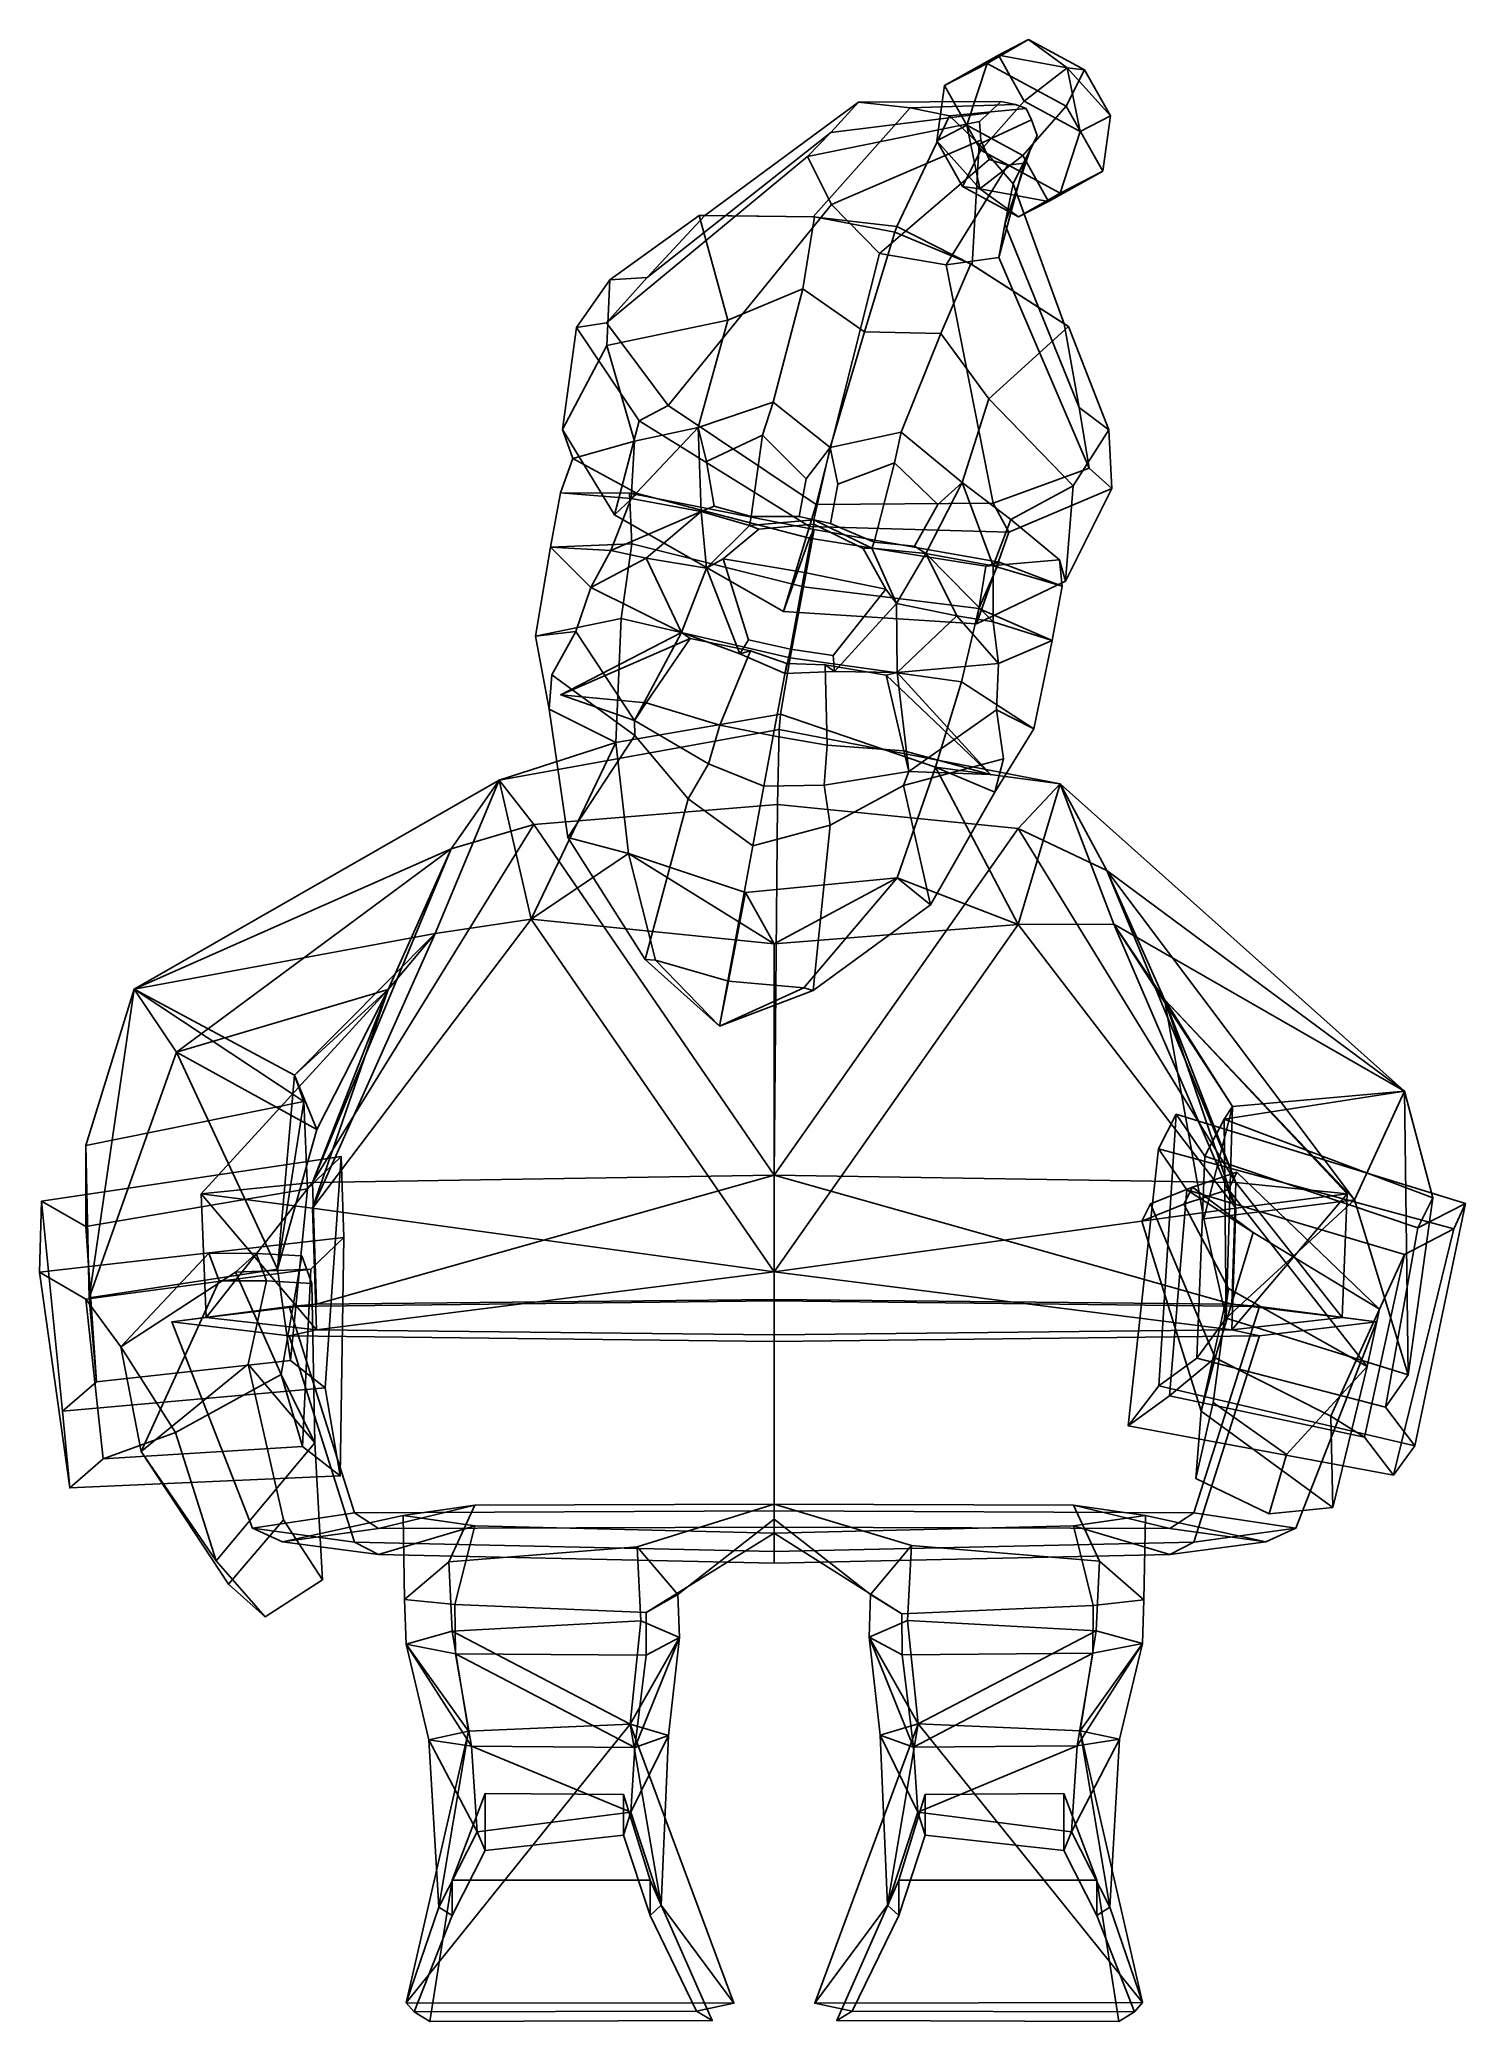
# Model space of a CAD drawing. Extents: x -177 to 163, y -153 to 319.
import ezdxf

# ---------------------------------------------------------------- set-up
doc = ezdxf.new("R2010")
doc.units = 0

msp = doc.modelspace()

# ---------------------------------------------------------------- linework, layer by layer
for p in [(-52.72525, 162.807983, 100.890869), (49.525448, 143.784241, 101.398926)]:
    msp.add_point(p)
for points in [[(38.542923, 307.862244, -30.836687), (51.414707, 315.062469, -25.027618), (58.592377, 318.769592, -37.581402), (48.693722, 313.104889, -48.590481)], [(58.592377, 318.769592, -37.581402), (71.910812, 311.556091, -40.972916), (67.528809, 302.903442, -53.386745), (48.693722, 313.104889, -48.590481)], [(51.414707, 315.062469, -25.027618), (67.779694, 312.069061, -25.431002), (58.592377, 318.769592, -37.581402)], [(67.779694, 312.069061, -25.431002), (71.910812, 311.556091, -40.972916), (58.592377, 318.769592, -37.581402)], [(38.542923, 307.862244, -30.836687), (48.693722, 313.104889, -48.590481), (43.882175, 298.393188, -52.009129), (36.704506, 294.686096, -39.455349)], [(47.227257, 292.418121, -17.87923), (57.555439, 304.141846, -15.865303), (51.414707, 315.062469, -25.027618), (38.542923, 307.862244, -30.836687)], [(43.882175, 298.393188, -52.009129), (48.693722, 313.104889, -48.590481), (67.528809, 302.903442, -53.386745), (57.200611, 291.179718, -55.400646)], [(57.555439, 304.141846, -15.865303), (67.779694, 312.069061, -25.431002), (51.414707, 315.062469, -25.027618)], [(57.555439, 304.141846, -15.865303), (70.873871, 296.928314, -19.256762), (67.779694, 312.069061, -25.431002)], [(78.051537, 300.635437, -31.810543), (76.213127, 287.459351, -40.429264), (67.528809, 302.903442, -53.386745), (71.910812, 311.556091, -40.972916)], [(67.779694, 312.069061, -25.431002), (78.051537, 300.635437, -31.810543), (71.910812, 311.556091, -40.972916)], [(70.873871, 296.928314, -19.256762), (78.051537, 300.635437, -31.810543), (67.779694, 312.069061, -25.431002)], [(47.227257, 292.418121, -17.87923), (38.542923, 307.862244, -30.836687), (36.704506, 294.686096, -39.455349), (42.845242, 283.765472, -30.293034)], [(-32.210415, 262.111023, 46.364693), (-18.494364, 276.886566, 68.124504), (18.092747, 303.847198, 21.010603), (11.511902, 296.647339, 10.635067)], [(-18.494364, 276.886566, 68.124504), (7.28898, 276.581757, 79.141602), (30.360918, 302.556244, 27.06077), (18.092747, 303.847198, 21.010603)], [(27.217291, 274.30835, 85.816147), (39.79443, 300.603271, 30.84543), (30.360918, 302.556244, 27.06077), (7.28898, 276.581757, 79.141602)], [(51.958305, 304.001984, -25.946571), (49.170055, 301.372162, -28.345865), (11.511902, 296.647339, 10.635067), (18.092747, 303.847198, 21.010603)], [(55.43996, 303.295746, -24.150608), (51.958305, 304.001984, -25.946571), (18.092747, 303.847198, 21.010603), (30.360918, 302.556244, 27.06077)], [(58.005131, 302.386627, -22.94433), (55.43996, 303.295746, -24.150608), (30.360918, 302.556244, 27.06077), (39.79443, 300.603271, 30.84543)], [(58.005131, 302.386627, -22.94433), (39.79443, 300.603271, 30.84543), (46.794281, 293.886658, 28.894964), (59.294102, 299.704041, -23.007614)], [(47.227257, 292.418121, -17.87923), (66.062325, 282.216675, -22.675467), (70.873871, 296.928314, -19.256762), (57.555439, 304.141846, -15.865303)], [(63.341339, 280.259064, -46.238274), (57.200611, 291.179718, -55.400646), (67.528809, 302.903442, -53.386745), (76.213127, 287.459351, -40.429264)], [(49.170055, 301.372162, -28.345865), (46.862549, 299.305267, -30.298552), (5.954564, 290.970947, 2.237932), (11.511902, 296.647339, 10.635067)], [(46.862549, 299.305267, -30.298552), (47.232281, 294.838196, -31.428738), (11.716314, 279.51651, -4.721023), (5.954564, 290.970947, 2.237932)], [(27.217291, 274.30835, 85.816147), (45.183559, 265.170837, 79.446342), (46.794281, 293.886658, 28.894964), (39.79443, 300.603271, 30.84543)], [(36.704506, 294.686096, -39.455349), (43.882175, 298.393188, -52.009129), (46.976315, 283.252472, -45.834904)], [(46.976315, 283.252472, -45.834904), (43.882175, 298.393188, -52.009129), (57.200611, 291.179718, -55.400646)], [(59.294102, 299.704041, -23.007614), (46.794281, 293.886658, 28.894964), (54.892365, 284.433197, 25.117958), (60.588978, 295.958984, -23.387039)], [(66.062325, 282.216675, -22.675467), (76.213127, 287.459351, -40.429264), (78.051537, 300.635437, -31.810543), (70.873871, 296.928314, -19.256762)], [(-41.847706, 251.3396, 27.157024), (-32.210415, 262.111023, 46.364693), (11.511902, 296.647339, 10.635067), (5.954564, 290.970947, 2.237932)], [(47.232281, 294.838196, -31.428738), (49.232952, 290.196472, -31.670712), (23.066332, 267.859772, -8.575649), (11.716314, 279.51651, -4.721023)], [(42.845242, 283.765472, -30.293034), (36.704506, 294.686096, -39.455349), (46.976315, 283.252472, -45.834904)], [(67.007782, 251.139923, 68.812096), (54.892365, 284.433197, 25.117958), (46.794281, 293.886658, 28.894964), (45.183559, 265.170837, 79.446342)], [(60.588978, 295.958984, -23.387039), (54.892365, 284.433197, 25.117958), (52.88419, 274.820953, 15.252796), (58.873161, 292.329773, -25.468288)], [(-27.182314, 231.683472, 11.367456), (-41.847706, 251.3396, 27.157024), (5.954564, 290.970947, 2.237932), (11.716314, 279.51651, -4.721023)], [(53.626228, 288.879639, -29.532534), (38.978943, 265.13385, -1.67813), (23.066332, 267.859772, -8.575649), (49.232952, 290.196472, -31.670712)], [(57.547501, 289.34787, -27.129795), (51.513264, 266.936005, 7.322924), (38.978943, 265.13385, -1.67813), (53.626228, 288.879639, -29.532534)], [(47.227257, 292.418121, -17.87923), (42.845242, 283.765472, -30.293034), (56.163666, 276.551941, -33.684494), (66.062325, 282.216675, -22.675467)], [(46.976315, 283.252472, -45.834904), (57.200611, 291.179718, -55.400646), (63.341339, 280.259064, -46.238274)], [(58.873161, 292.329773, -25.468288), (52.88419, 274.820953, 15.252796), (51.513264, 266.936005, 7.322924), (57.547501, 289.34787, -27.129795)], [(42.845242, 283.765472, -30.293034), (46.976315, 283.252472, -45.834904), (56.163666, 276.551941, -33.684494)], [(56.163666, 276.551941, -33.684494), (46.976315, 283.252472, -45.834904), (63.341339, 280.259064, -46.238274)], [(70.604378, 231.151154, 47.191517), (52.88419, 274.820953, 15.252796), (54.892365, 284.433197, 25.117958), (67.007782, 251.139923, 68.812096)], [(66.062325, 282.216675, -22.675467), (56.163666, 276.551941, -33.684494), (63.341339, 280.259064, -46.238274), (76.213127, 287.459351, -40.429264)], [(7.992958, 208.085144, -3.339362), (-27.182314, 231.683472, 11.367456), (11.716314, 279.51651, -4.721023), (23.066332, 267.859772, -8.575649)], [(-12.958556, 251.961761, 91.249527), (-19.830942, 276.89859, 73.435043), (-41.049847, 261.618256, 49.353249), (-41.769539, 245.937683, 77.282433)], [(-19.830942, 276.89859, 73.435043), (-18.494364, 276.886566, 68.124504), (-32.210415, 262.111023, 46.364693), (-41.049847, 261.618256, 49.353249)], [(4.846499, 259.444214, 97.71035), (7.659979, 276.610046, 84.542625), (-19.830942, 276.89859, 73.435043), (-12.958556, 251.961761, 91.249527)], [(7.659979, 276.610046, 84.542625), (7.28898, 276.581757, 79.141602), (-18.494364, 276.886566, 68.124504), (-19.830942, 276.89859, 73.435043)], [(19.490459, 249.168671, 105.302284), (26.775257, 272.96579, 90.511642), (7.659979, 276.610046, 84.542625), (4.846499, 259.444214, 97.71035)], [(26.775257, 272.96579, 90.511642), (27.217291, 274.30835, 85.816147), (7.28898, 276.581757, 79.141602), (7.659979, 276.610046, 84.542625)], [(26.775257, 272.96579, 90.511642), (44.810265, 265.423248, 84.841385), (45.183559, 265.170837, 79.446342), (27.217291, 274.30835, 85.816147)], [(72.974045, 216.76416, 28.080406), (51.513264, 266.936005, 7.322924), (52.88419, 274.820953, 15.252796), (70.604378, 231.151154, 47.191517)], [(19.490459, 249.168671, 105.302284), (37.667667, 248.839233, 98.393402), (44.810265, 265.423248, 84.841385), (26.775257, 272.96579, 90.511642)], [(7.992958, 208.085144, -3.339362), (23.066332, 267.859772, -8.575649), (38.978943, 265.13385, -1.67813), (50.128513, 208.403412, 11.989181)], [(37.667667, 248.839233, 98.393402), (49.124935, 233.267029, 91.748802), (68.050316, 250.435547, 74.141777), (44.810265, 265.423248, 84.841385)], [(50.128513, 208.403412, 11.989181), (38.978943, 265.13385, -1.67813), (51.513264, 266.936005, 7.322924), (72.974045, 216.76416, 28.080406)], [(44.810265, 265.423248, 84.841385), (68.050316, 250.435547, 74.141777), (67.007782, 251.139923, 68.812096), (45.183559, 265.170837, 79.446342)], [(-41.769539, 245.937683, 77.282433), (-41.049847, 261.618256, 49.353249), (-49.016495, 250.262329, 27.041101), (-52.327034, 225.919708, 46.596497)], [(-41.049847, 261.618256, 49.353249), (-32.210415, 262.111023, 46.364693), (-41.847706, 251.3396, 27.157024), (-49.016495, 250.262329, 27.041101)], [(4.846499, 259.444214, 97.71035), (-12.958556, 251.961761, 91.249527), (-20.067898, 226.407715, 96.534279), (-2.225531, 232.473816, 107.351936)], [(19.490459, 249.168671, 105.302284), (4.846499, 259.444214, 97.71035), (-2.225531, 232.473816, 107.351936), (11.328009, 221.644592, 110.421844)], [(-52.327034, 225.919708, 46.596497), (-49.016495, 250.262329, 27.041101), (-34.056114, 228.000366, 10.202833), (-39.981625, 205.632599, 25.762907)], [(-49.016495, 250.262329, 27.041101), (-41.847706, 251.3396, 27.157024), (-27.182314, 231.683472, 11.367456), (-34.056114, 228.000366, 10.202833)], [(-35.162632, 223.187439, 80.75074), (-20.067898, 226.407715, 96.534279), (-12.958556, 251.961761, 91.249527), (-41.769539, 245.937683, 77.282433)], [(49.124935, 233.267029, 91.748802), (69.187111, 212.526093, 78.174736), (77.656937, 225.872955, 50.307873), (68.050316, 250.435547, 74.141777)], [(68.050316, 250.435547, 74.141777), (77.656937, 225.872955, 50.307873), (70.604378, 231.151154, 47.191517), (67.007782, 251.139923, 68.812096)], [(-41.769539, 245.937683, 77.282433), (-52.327034, 225.919708, 46.596497), (-49.852131, 219.065857, 45.079243), (-35.162632, 223.187439, 80.75074)], [(19.490459, 249.168671, 105.302284), (11.328009, 221.644592, 110.421844), (28.277771, 225.311279, 107.623184), (37.667667, 248.839233, 98.393402)], [(37.667667, 248.839233, 98.393402), (28.277771, 225.311279, 107.623184), (42.771797, 213.300446, 96.884323), (49.124935, 233.267029, 91.748802)], [(-34.056114, 228.000366, 10.202833), (-27.182314, 231.683472, 11.367456), (7.992958, 208.085144, -3.339362), (6.436919, 202.863556, -5.366074)], [(-4.778068, 224.598297, 107.218086), (-2.225531, 232.473816, 107.351936), (-20.067898, 226.407715, 96.534279), (-18.044931, 218.295166, 97.567345)], [(-4.778068, 224.598297, 107.218086), (5.632881, 214.192139, 109.122612), (11.328009, 221.644592, 110.421844), (-2.225531, 232.473816, 107.351936)], [(54.373104, 204.511871, 81.249496), (69.187111, 212.526093, 78.174736), (49.124935, 233.267029, 91.748802), (42.771797, 213.300446, 96.884323)], [(-39.981625, 205.632599, 25.762907), (-34.056114, 228.000366, 10.202833), (6.436919, 202.863556, -5.366074), (0.216183, 182.597778, 9.33736)], [(77.656937, 225.872955, 50.307873), (78.357002, 211.907288, 28.065422), (72.974045, 216.76416, 28.080406), (70.604378, 231.151154, 47.191517)], [(-35.162632, 223.187439, 80.75074), (-49.852131, 219.065857, 45.079243), (-52.778061, 210.871307, 45.555038), (-36.003643, 209.546539, 81.797165)], [(-52.327034, 225.919708, 46.596497), (-39.981625, 205.632599, 25.762907), (-34.545242, 210.711975, 19.801374), (-49.852131, 219.065857, 45.079243)], [(-36.003643, 209.546539, 81.797165), (-20.067898, 226.407715, 96.534279), (-35.162632, 223.187439, 80.75074)], [(-19.352036, 206.409546, 101.781319), (-20.067898, 226.407715, 96.534279), (-36.003643, 209.546539, 81.797165)], [(-16.225666, 207.672821, 100.745888), (-18.044931, 218.295166, 97.567345), (-20.067898, 226.407715, 96.534279), (-19.352036, 206.409546, 101.781319)], [(-7.46063, 205.227783, 105.90522), (-4.778068, 224.598297, 107.218086), (-18.044931, 218.295166, 97.567345), (-16.225666, 207.672821, 100.745888)], [(5.632881, 214.192139, 109.122612), (-4.778068, 224.598297, 107.218086), (-7.46063, 205.227783, 105.90522), (3.964657, 205.254517, 110.205803)], [(26.67012, 218.035156, 107.192245), (28.277771, 225.311279, 107.623184), (11.328009, 221.644592, 110.421844), (13.149252, 212.9198, 109.336967)], [(26.67012, 218.035156, 107.192245), (37.006039, 208.107605, 95.33503), (42.771797, 213.300446, 96.884323), (28.277771, 225.311279, 107.623184)], [(69.187111, 212.526093, 78.174736), (67.387718, 189.87088, 47.559227), (78.357002, 211.907288, 28.065422), (77.656937, 225.872955, 50.307873)], [(-52.778061, 210.871307, 45.555038), (-49.852131, 219.065857, 45.079243), (-34.545242, 210.711975, 19.801374), (-36.392399, 210.768707, 15.757515)], [(3.964657, 205.254517, 110.205803), (7.443916, 204.441162, 113.433067), (11.328009, 221.644592, 110.421844), (5.632881, 214.192139, 109.122612)], [(11.410154, 203.606812, 110.628296), (13.149252, 212.9198, 109.336967), (11.328009, 221.644592, 110.421844), (7.443916, 204.441162, 113.433067)], [(13.149252, 212.9198, 109.336967), (11.410154, 203.606812, 110.628296), (21.82375, 199.139893, 105.43737), (26.67012, 218.035156, 107.192245)], [(21.82375, 199.139893, 105.43737), (31.406889, 198.201904, 99.173462), (37.006039, 208.107605, 95.33503), (26.67012, 218.035156, 107.192245)], [(31.406889, 198.201904, 99.173462), (34.122784, 196.460571, 102.04702), (42.771797, 213.300446, 96.884323), (37.006039, 208.107605, 95.33503)], [(34.122784, 196.460571, 102.04702), (50.122227, 193.522827, 82.225098), (42.771797, 213.300446, 96.884323)], [(50.122227, 193.522827, 82.225098), (54.373104, 204.511871, 81.249496), (42.771797, 213.300446, 96.884323)], [(78.357002, 211.907288, 28.065422), (53.842224, 201.532196, 10.9097), (50.128513, 208.403412, 11.989181), (72.974045, 216.76416, 28.080406)], [(69.187111, 212.526093, 78.174736), (54.373104, 204.511871, 81.249496), (65.959221, 194.909668, 45.724365), (67.387718, 189.87088, 47.559227)], [(-36.003643, 209.546539, 81.797165), (-52.778061, 210.871307, 45.555038), (-55.213627, 197.966888, 48.079376), (-40.800995, 197.115723, 81.977913)], [(-55.213627, 197.966888, 48.079376), (-52.778061, 210.871307, 45.555038), (-36.392399, 210.768707, 15.757515), (-35.834217, 198.731567, 14.594724)], [(-40.800995, 197.115723, 81.977913), (-19.352036, 206.409546, 101.781319), (-36.003643, 209.546539, 81.797165)], [(-39.981625, 205.632599, 25.762907), (0.216183, 182.597778, 9.33736), (6.463696, 200.054596, 3.351875), (-34.545242, 210.711975, 19.801374)], [(-36.392399, 210.768707, 15.757515), (-34.545242, 210.711975, 19.801374), (6.463696, 200.054596, 3.351875), (7.569618, 202.111633, 0.905693)], [(-35.834217, 198.731567, 14.594724), (-36.392399, 210.768707, 15.757515), (7.569618, 202.111633, 0.905693), (5.030628, 188.513489, 2.728668)], [(-7.46063, 205.227783, 105.90522), (-16.225666, 207.672821, 100.745888), (-19.352036, 206.409546, 101.781319), (-7.828465, 203.131012, 108.157837)], [(53.842224, 201.532196, 10.9097), (6.436919, 202.863556, -5.366074), (7.992958, 208.085144, -3.339362), (50.128513, 208.403412, 11.989181)], [(67.387718, 189.87088, 47.559227), (46.20216, 179.680725, 26.455986), (53.842224, 201.532196, 10.9097), (78.357002, 211.907288, 28.065422)], [(-32.442562, 195.350098, 105.254364), (-19.352036, 206.409546, 101.781319), (-40.800995, 197.115723, 81.977913)], [(-32.442562, 195.350098, 105.254364), (-18.02976, 192.905518, 108.355164), (-19.352036, 206.409546, 101.781319)], [(-18.02976, 192.905518, 108.355164), (-7.828465, 203.131012, 108.157837), (-19.352036, 206.409546, 101.781319)], [(-14.117798, 195.16507, 125.757736), (-5.59388, 202.255554, 124.370613), (-7.828465, 203.131012, 108.157837), (-18.02976, 192.905518, 108.355164)], [(5.282081, 191.912659, 132.296112), (7.44427, 203.415649, 127.857407), (-5.59388, 202.255554, 124.370613), (-14.117798, 195.16507, 125.757736)], [(-7.46063, 205.227783, 105.90522), (-7.828465, 203.131012, 108.157837), (7.443916, 204.441162, 113.433067), (3.964657, 205.254517, 110.205803)], [(7.44427, 203.415649, 127.857407), (7.443916, 204.441162, 113.433067), (-7.828465, 203.131012, 108.157837), (-5.59388, 202.255554, 124.370613)], [(5.282081, 191.912659, 132.296112), (24.615469, 187.95874, 125.950188), (19.22566, 197.637878, 124.493935), (7.44427, 203.415649, 127.857407)], [(7.44427, 203.415649, 127.857407), (19.22566, 197.637878, 124.493935), (21.273153, 197.716675, 108.302429), (7.443916, 204.441162, 113.433067)], [(21.82375, 199.139893, 105.43737), (11.410154, 203.606812, 110.628296), (7.443916, 204.441162, 113.433067), (21.273153, 197.716675, 108.302429)], [(54.373104, 204.511871, 81.249496), (50.122227, 193.522827, 82.225098), (66.597984, 188.661407, 46.148182), (65.959221, 194.909668, 45.724365)], [(-58.728508, 176.740631, 50.009422), (-55.213627, 197.966888, 48.079376), (-35.834217, 198.731567, 14.594724), (-38.346165, 180.986572, 17.980509)], [(-38.346165, 180.986572, 17.980509), (-35.834217, 198.731567, 14.594724), (5.030628, 188.513489, 2.728668), (1.854188, 171.570892, 7.613882)], [(46.20216, 179.680725, 26.455986), (0.216183, 182.597778, 9.33736), (6.436919, 202.863556, -5.366074), (53.842224, 201.532196, 10.9097)], [(46.20216, 179.680725, 26.455986), (48.424656, 193.405945, 20.263554), (6.463696, 200.054596, 3.351875), (0.216183, 182.597778, 9.33736)], [(46.720085, 183.372345, 15.00491), (5.030628, 188.513489, 2.728668), (7.569618, 202.111633, 0.905693), (51.558781, 194.405396, 16.194517)], [(51.558781, 194.405396, 16.194517), (7.569618, 202.111633, 0.905693), (6.463696, 200.054596, 3.351875), (48.424656, 193.405945, 20.263554)], [(21.82375, 199.139893, 105.43737), (21.273153, 197.716675, 108.302429), (34.122784, 196.460571, 102.04702), (31.406889, 198.201904, 99.173462)], [(-49.136364, 177.859314, 82.113968), (-45.557838, 188.302399, 81.656311), (-55.213627, 197.966888, 48.079376), (-58.728508, 176.740631, 50.009422)], [(-40.800995, 197.115723, 81.977913), (-55.213627, 197.966888, 48.079376), (-45.557838, 188.302399, 81.656311)], [(-45.557838, 188.302399, 81.656311), (-32.442562, 195.350098, 105.254364), (-40.800995, 197.115723, 81.977913)], [(-24.033463, 177.623169, 102.609238), (-32.442562, 195.350098, 105.254364), (-45.557838, 188.302399, 81.656311)], [(-24.033463, 177.623169, 102.609238), (-18.02976, 192.905518, 108.355164), (-32.442562, 195.350098, 105.254364)], [(-8.099997, 175.870056, 121.435616), (-14.117798, 195.16507, 125.757736), (-18.02976, 192.905518, 108.355164), (-10.13273, 172.530121, 108.650497)], [(1.905999, 173.617798, 126.727661), (5.282081, 191.912659, 132.296112), (-14.117798, 195.16507, 125.757736), (-8.099997, 175.870056, 121.435616)], [(24.615469, 187.95874, 125.950188), (27.111969, 184.506897, 108.57946), (21.273153, 197.716675, 108.302429), (19.22566, 197.637878, 124.493935)], [(27.111969, 184.506897, 108.57946), (34.122784, 196.460571, 102.04702), (21.273153, 197.716675, 108.302429)], [(41.468651, 181.598907, 105.621605), (34.122784, 196.460571, 102.04702), (27.111969, 184.506897, 108.57946)], [(41.468651, 181.598907, 105.621605), (50.125973, 180.198761, 82.429703), (34.122784, 196.460571, 102.04702)], [(50.125973, 180.198761, 82.429703), (50.122227, 193.522827, 82.225098), (34.122784, 196.460571, 102.04702)], [(67.387718, 189.87088, 47.559227), (65.959221, 194.909668, 45.724365), (48.424656, 193.405945, 20.263554), (46.20216, 179.680725, 26.455986)], [(64.205254, 175.749023, 48.672733), (46.720085, 183.372345, 15.00491), (51.558781, 194.405396, 16.194517), (66.597984, 188.661407, 46.148182)], [(66.597984, 188.661407, 46.148182), (51.558781, 194.405396, 16.194517), (48.424656, 193.405945, 20.263554), (65.959221, 194.909668, 45.724365)], [(50.122227, 193.522827, 82.225098), (50.125973, 180.198761, 82.429703), (64.205254, 175.749023, 48.672733), (66.597984, 188.661407, 46.148182)], [(-10.13273, 172.530121, 108.650497), (-18.02976, 192.905518, 108.355164), (-24.033463, 177.623169, 102.609238)], [(1.905999, 173.617798, 126.727661), (12.102826, 172.111328, 121.536003), (24.615469, 187.95874, 125.950188), (5.282081, 191.912659, 132.296112)], [(-49.136364, 177.859314, 82.113968), (-35.198032, 156.659119, 109.480705), (-24.033463, 177.623169, 102.609238), (-45.557838, 188.302399, 81.656311)], [(42.649471, 165.917358, 18.382952), (1.854188, 171.570892, 7.613882), (5.030628, 188.513489, 2.728668), (46.720085, 183.372345, 15.00491)], [(12.102826, 172.111328, 121.536003), (12.413031, 168.33551, 108.76252), (27.111969, 184.506897, 108.57946), (24.615469, 187.95874, 125.950188)], [(12.413031, 168.33551, 108.76252), (27.272688, 168.077698, 102.864166), (27.111969, 184.506897, 108.57946)], [(27.272688, 168.077698, 102.864166), (41.468651, 181.598907, 105.621605), (27.111969, 184.506897, 108.57946)], [(-55.54631, 159.367401, 54.583973), (-58.728508, 176.740631, 50.009422), (-38.346165, 180.986572, 17.980509), (-39.628574, 151.442932, 29.686474)], [(-39.628574, 151.442932, 29.686474), (-38.346165, 180.986572, 17.980509), (1.854188, 171.570892, 7.613882), (-0.479572, 158.145752, 6.808396)], [(27.272688, 168.077698, 102.864166), (51.397755, 170.263824, 82.138054), (41.468651, 181.598907, 105.621605)], [(51.397755, 170.263824, 82.138054), (50.125973, 180.198761, 82.429703), (41.468651, 181.598907, 105.621605)], [(59.832397, 154.682373, 50.598515), (42.649471, 165.917358, 18.382952), (46.720085, 183.372345, 15.00491), (64.205254, 175.749023, 48.672733)], [(50.125973, 180.198761, 82.429703), (51.397755, 170.263824, 82.138054), (64.205254, 175.749023, 48.672733)], [(-55.54631, 159.367401, 54.583973), (-54.85667, 167.560913, 85.56041), (-49.136364, 177.859314, 82.113968), (-58.728508, 176.740631, 50.009422)], [(-49.136364, 177.859314, 82.113968), (-54.85667, 167.560913, 85.56041), (-35.115891, 153.12738, 100.560631), (-35.198032, 156.659119, 109.480705)], [(-21.967161, 176.167969, 116.653313), (-24.033463, 177.623169, 102.609238), (-52.72525, 162.807983, 100.890869)], [(-52.72525, 162.807983, 100.890869), (-24.033463, 177.623169, 102.609238), (-35.198032, 156.659119, 109.480705)], [(-32.437603, 160.844604, 119.457413), (-21.967161, 176.167969, 116.653313), (-52.72525, 162.807983, 100.890869)], [(-7.565904, 173.225098, 116.84906), (-21.967161, 176.167969, 116.653313), (-32.437603, 160.844604, 119.457413), (-14.932427, 155.591034, 128.268372)], [(-21.967161, 176.167969, 116.653313), (-7.565904, 173.225098, 116.84906), (-10.13273, 172.530121, 108.650497), (-24.033463, 177.623169, 102.609238)], [(1.905999, 173.617798, 126.727661), (-8.099997, 175.870056, 121.435616), (-10.13273, 172.530121, 108.650497), (0.630137, 167.851501, 114.697044)], [(50.976501, 159.233337, 82.611404), (59.832397, 154.682373, 50.598515), (64.205254, 175.749023, 48.672733), (51.397755, 170.263824, 82.138054)], [(-14.932427, 155.591034, 128.268372), (-2.197989, 153.033142, 129.02063), (1.052952, 170.257141, 119.677872), (-7.565904, 173.225098, 116.84906)], [(1.052952, 170.257141, 119.677872), (0.630137, 167.851501, 114.697044), (-10.13273, 172.530121, 108.650497), (-7.565904, 173.225098, 116.84906)], [(10.610911, 150.838684, 128.395294), (10.189271, 169.921753, 116.937279), (1.052952, 170.257141, 119.677872), (-2.197989, 153.033142, 129.02063)], [(36.418335, 145.532257, 30.085522), (-0.479572, 158.145752, 6.808396), (1.854188, 171.570892, 7.613882), (42.649471, 165.917358, 18.382952)], [(1.905999, 173.617798, 126.727661), (0.630137, 167.851501, 114.697044), (12.413031, 168.33551, 108.76252), (12.102826, 172.111328, 121.536003)], [(1.052952, 170.257141, 119.677872), (10.189271, 169.921753, 116.937279), (12.413031, 168.33551, 108.76252), (0.630137, 167.851501, 114.697044)], [(10.189271, 169.921753, 116.937279), (10.610911, 150.838684, 128.395294), (28.917997, 149.429443, 119.762268), (24.686504, 167.488098, 116.885124)], [(24.686504, 167.488098, 116.885124), (27.272688, 168.077698, 102.864166), (12.413031, 168.33551, 108.76252), (10.189271, 169.921753, 116.937279)], [(50.976501, 159.233337, 82.611404), (51.397755, 170.263824, 82.138054), (27.272688, 168.077698, 102.864166), (30.084135, 144.513397, 109.805077)], [(-35.115891, 153.12738, 100.560631), (-54.85667, 167.560913, 85.56041), (-55.54631, 159.367401, 54.583973), (-51.063103, 128.814484, 71.400055)], [(24.686504, 167.488098, 116.885124), (49.525448, 143.784241, 101.398926), (27.272688, 168.077698, 102.864166)], [(28.917997, 149.429443, 119.762268), (49.525448, 143.784241, 101.398926), (24.686504, 167.488098, 116.885124)], [(49.525448, 143.784241, 101.398926), (30.084135, 144.513397, 109.805077), (27.272688, 168.077698, 102.864166)], [(50.571186, 139.624268, 55.111237), (36.418335, 145.532257, 30.085522), (42.649471, 165.917358, 18.382952), (59.832397, 154.682373, 50.598515)], [(-35.198032, 156.659119, 109.480705), (-32.437603, 160.844604, 119.457413), (-52.72525, 162.807983, 100.890869)], [(-14.932427, 155.591034, 128.268372), (-32.437603, 160.844604, 119.457413), (-35.198032, 156.659119, 109.480705), (-17.618629, 146.371002, 118.605446)], [(-0.813911, 154.534668, -1.71253), (-67.394463, 142.496246, 0.279401), (-39.628574, 151.442932, 29.686474), (-0.479572, 158.145752, 6.808396)], [(-51.063103, 128.814484, 71.400055), (-55.54631, 159.367401, 54.583973), (-39.628574, 151.442932, 29.686474), (-36.667141, 125.004944, 59.110714)], [(-22.421688, 138.013916, 120.877213), (-17.618629, 146.371002, 118.605446), (-35.198032, 156.659119, 109.480705), (-35.115891, 153.12738, 100.560631)], [(-0.479572, 158.145752, 6.808396), (36.418335, 145.532257, 30.085522), (66.072998, 141.595459, -0.339596), (-0.813911, 154.534668, -1.71253)], [(50.976501, 159.233337, 82.611404), (30.084135, 144.513397, 109.805077), (28.823004, 141.231567, 100.878326), (52.576935, 147.572876, 86.094215)], [(50.571186, 139.624268, 55.111237), (59.832397, 154.682373, 50.598515), (50.976501, 159.233337, 82.611404), (52.576935, 147.572876, 86.094215)], [(-0.813911, 154.534668, -1.71253), (-1.169368, 136.674438, -51.940609), (-59.134426, 131.933716, -43.689285), (-67.394463, 142.496246, 0.279401)], [(-67.394463, 142.496246, 0.279401), (-59.786076, 109.338074, 54.744884), (-39.628574, 151.442932, 29.686474)], [(-59.786076, 109.338074, 54.744884), (-36.667141, 125.004944, 59.110714), (-39.628574, 151.442932, 29.686474)], [(-32.686199, 99.80452, 103.938042), (-22.421688, 138.013916, 120.877213), (-35.115891, 153.12738, 100.560631), (-51.063103, 128.814484, 71.400055)], [(-2.197989, 153.033142, 129.02063), (-14.932427, 155.591034, 128.268372), (-17.618629, 146.371002, 118.605446), (-4.405089, 141.042023, 124.221077)], [(-2.197989, 153.033142, 129.02063), (-4.405089, 141.042023, 124.221077), (9.894144, 141.252258, 118.742149), (10.610911, 150.838684, 128.395294)], [(-0.813911, 154.534668, -1.71253), (66.072998, 141.595459, -0.339596), (56.105515, 130.938232, -43.530437), (-1.169368, 136.674438, -51.940609)], [(-7.063736, 126.84079, 127.54409), (-4.405089, 141.042023, 124.221077), (-17.618629, 146.371002, 118.605446), (-22.421688, 138.013916, 120.877213)], [(10.610911, 150.838684, 128.395294), (9.894144, 141.252258, 118.742149), (30.084135, 144.513397, 109.805077), (28.917997, 149.429443, 119.762268)], [(28.823004, 141.231567, 100.878326), (35.238541, 112.758057, 71.828865), (50.571186, 139.624268, 55.111237), (52.576935, 147.572876, 86.094215)], [(30.084135, 144.513397, 109.805077), (49.525448, 143.784241, 101.398926), (28.917997, 149.429443, 119.762268)], [(-82.65609, 105.946289, 36.053658), (-67.394463, 142.496246, 0.279401), (-154.27005, 92.677399, -42.487125)], [(-78.860092, 126.14209, -35.302391), (-154.27005, 92.677399, -42.487125), (-67.394463, 142.496246, 0.279401)], [(-82.65609, 105.946289, 36.053658), (-59.786076, 109.338074, 54.744884), (-67.394463, 142.496246, 0.279401)], [(-78.860092, 126.14209, -35.302391), (-67.394463, 142.496246, 0.279401), (-59.134426, 131.933716, -43.689285)], [(11.348224, 131.731049, 121.045006), (28.823004, 141.231567, 100.878326), (30.084135, 144.513397, 109.805077), (9.894144, 141.252258, 118.742149)], [(35.238541, 112.758057, 71.828865), (27.314512, 119.200348, 59.265732), (36.418335, 145.532257, 30.085522), (50.571186, 139.624268, 55.111237)], [(56.114491, 108.120239, 54.786694), (36.418335, 145.532257, 30.085522), (27.314512, 119.200348, 59.265732)], [(66.072998, 141.595459, -0.339596), (36.418335, 145.532257, 30.085522), (56.114491, 108.120239, 54.786694)], [(77.196236, 120.971436, -35.192722), (56.105515, 130.938232, -43.530437), (66.072998, 141.595459, -0.339596)], [(78.8311, 108.171326, 40.536144), (66.072998, 141.595459, -0.339596), (56.114491, 108.120239, 54.786694)], [(78.8311, 108.171326, 40.536144), (148.054947, 68.438843, -21.559731), (66.072998, 141.595459, -0.339596)], [(77.196236, 120.971436, -35.192722), (66.072998, 141.595459, -0.339596), (148.054947, 68.438843, -21.559731)], [(-14.960206, 83.865585, 107.606804), (-7.063736, 126.84079, 127.54409), (-22.421688, 138.013916, 120.877213), (-32.686199, 99.80452, 103.938042)], [(-7.063736, 126.84079, 127.54409), (11.348224, 131.731049, 121.045006), (9.894144, 141.252258, 118.742149), (-4.405089, 141.042023, 124.221077)], [(7.346419, 92.356461, 104.136948), (35.238541, 112.758057, 71.828865), (28.823004, 141.231567, 100.878326), (11.348224, 131.731049, 121.045006)], [(-1.962714, 48.399689, -104.592163), (-59.134426, 131.933716, -43.689285), (-1.169368, 136.674438, -51.940609)], [(-1.962714, 48.399689, -104.592163), (-1.169368, 136.674438, -51.940609), (56.105515, 130.938232, -43.530437)], [(-111.829506, 46.720764, -69.465088), (-59.134426, 131.933716, -43.689285), (-1.962714, 48.399689, -104.592163)], [(-111.829506, 46.720764, -69.465088), (-78.860092, 126.14209, -35.302391), (-59.134426, 131.933716, -43.689285)], [(-32.686199, 99.80452, 103.938042), (-51.063103, 128.814484, 71.400055), (-36.667141, 125.004944, 59.110714), (-30.181421, 99.617767, 88.03067)], [(-14.960206, 83.865585, 107.606804), (7.346419, 92.356461, 104.136948), (11.348224, 131.731049, 121.045006), (-7.063736, 126.84079, 127.54409)], [(107.904076, 46.720764, -69.465088), (-1.962714, 48.399689, -104.592163), (56.105515, 130.938232, -43.530437)], [(107.904076, 46.720764, -69.465088), (56.105515, 130.938232, -43.530437), (77.196236, 120.971436, -35.192722)], [(-78.860092, 126.14209, -35.302391), (-144.162704, 77.684265, -82.076408), (-154.27005, 92.677399, -42.487125)], [(-93.849136, 92.638474, -8.738149), (-144.162704, 77.684265, -82.076408), (-78.860092, 126.14209, -35.302391)], [(-111.829506, 46.720764, -69.465088), (-93.849136, 92.638474, -8.738149), (-78.860092, 126.14209, -35.302391)], [(-1.962713, 103.465042, 61.843891), (-36.667141, 125.004944, 59.110714), (-59.786076, 109.338074, 54.744884)], [(-30.181421, 99.617767, 88.03067), (-36.667141, 125.004944, 59.110714), (-8.810081, 115.69455, 61.648922), (-12.842225, 94.615509, 83.866653)], [(-8.810081, 115.69455, 61.648922), (-36.667141, 125.004944, 59.110714), (-1.962713, 103.465042, 61.843891)], [(5.094982, 93.054596, 88.205948), (-12.842225, 94.615509, 83.866653), (-8.810081, 115.69455, 61.648922), (27.314512, 119.200348, 59.265732)], [(-8.810081, 115.69455, 61.648922), (-1.962713, 103.465042, 61.843891), (27.314512, 119.200348, 59.265732)], [(-1.962713, 103.465042, 61.843891), (56.114491, 108.120239, 54.786694), (27.314512, 119.200348, 59.265732)], [(7.346419, 92.356461, 104.136948), (5.094982, 93.054596, 88.205948), (27.314512, 119.200348, 59.265732), (35.238541, 112.758057, 71.828865)], [(107.904076, 46.720764, -69.465088), (77.196236, 120.971436, -35.192722), (90.916695, 90.289459, -3.905766)], [(77.196236, 120.971436, -35.192722), (148.054947, 68.438843, -21.559731), (136.132111, 42.590149, -54.430477)], [(90.916695, 90.289459, -3.905766), (77.196236, 120.971436, -35.192722), (136.132111, 42.590149, -54.430477)], [(-1.962713, 25.398163, 120.081406), (-59.786076, 109.338074, 54.744884), (-111.829498, 40.566864, 88.13958)], [(-111.829498, 40.566864, 88.13958), (-59.786076, 109.338074, 54.744884), (-82.65609, 105.946289, 36.053658)], [(-1.962713, 25.398163, 120.081406), (-1.962713, 103.465042, 61.843891), (-59.786076, 109.338074, 54.744884)], [(-82.65609, 105.946289, 36.053658), (-154.27005, 92.677399, -42.487125), (-116.130569, 72.2211, -12.127791)], [(-93.849136, 92.638474, -8.738149), (-82.65609, 105.946289, 36.053658), (-116.130569, 72.2211, -12.127791)], [(-111.829498, 40.566864, 88.13958), (-82.65609, 105.946289, 36.053658), (-93.849136, 92.638474, -8.738149)], [(-1.962713, 25.398163, 120.081406), (56.114491, 108.120239, 54.786694), (-1.962713, 103.465042, 61.843891)], [(-1.962713, 25.398163, 120.081406), (107.904083, 40.566879, 88.13958), (56.114491, 108.120239, 54.786694)], [(107.904083, 40.566879, 88.13958), (78.8311, 108.171326, 40.536144), (56.114491, 108.120239, 54.786694)], [(107.904083, 40.566879, 88.13958), (90.916695, 90.289459, -3.905766), (78.8311, 108.171326, 40.536144)], [(90.916695, 90.289459, -3.905766), (107.074409, 64.784943, 11.544399), (78.8311, 108.171326, 40.536144)], [(78.8311, 108.171326, 40.536144), (107.074409, 64.784943, 11.544399), (148.054947, 68.438843, -21.559731)], [(-14.960206, 83.865585, 107.606804), (-32.686199, 99.80452, 103.938042), (-30.181421, 99.617767, 88.03067)], [(-14.960206, 83.865585, 107.606804), (-30.181421, 99.617767, 88.03067), (-12.842225, 94.615509, 83.866653)], [(-14.960206, 83.865585, 107.606804), (-12.842225, 94.615509, 83.866653), (5.094982, 93.054596, 88.205948)], [(-113.883118, 65.988434, -1.127003), (-154.27005, 92.677399, -42.487125), (-165.739044, 55.511307, -6.07628)], [(-165.008575, 19.241287, -30.809103), (-165.739044, 55.511307, -6.07628), (-154.27005, 92.677399, -42.487125)], [(-165.008575, 19.241287, -30.809103), (-154.27005, 92.677399, -42.487125), (-144.162704, 77.684265, -82.076408)], [(-113.883118, 65.988434, -1.127003), (-116.130569, 72.2211, -12.127791), (-154.27005, 92.677399, -42.487125)], [(-110.825546, 59.270248, -58.19458), (-144.162704, 77.684265, -82.076408), (-93.849136, 92.638474, -8.738149)], [(-111.829498, 40.566864, 88.13958), (-93.849136, 92.638474, -8.738149), (-138.313751, 43.987473, 0.535998)], [(-138.313751, 43.987473, 0.535998), (-93.849136, 92.638474, -8.738149), (-111.829506, 46.720764, -69.465088)], [(-110.825546, 59.270248, -58.19458), (-93.849136, 92.638474, -8.738149), (-116.130569, 72.2211, -12.127791)], [(-14.960206, 83.865585, 107.606804), (5.094982, 93.054596, 88.205948), (7.346419, 92.356461, 104.136948)], [(107.904083, 40.566879, 88.13958), (134.388321, 43.987473, 0.536), (90.916695, 90.289459, -3.905766)], [(134.388321, 43.987473, 0.536), (107.904076, 46.720764, -69.465088), (90.916695, 90.289459, -3.905766)], [(100.252434, 38.009674, -27.815561), (107.074409, 64.784943, 11.544399), (90.916695, 90.289459, -3.905766)], [(100.252434, 38.009674, -27.815561), (90.916695, 90.289459, -3.905766), (136.132111, 42.590149, -54.430477)], [(-120.158783, 26.029297, -28.07695), (-165.008575, 19.241287, -30.809103), (-144.162704, 77.684265, -82.076408)], [(-120.158783, 26.029297, -28.07695), (-144.162704, 77.684265, -82.076408), (-110.825546, 59.270248, -58.19458)], [(-120.158783, 26.029297, -28.07695), (-110.825546, 59.270248, -58.19458), (-116.130569, 72.2211, -12.127791)], [(-120.158783, 26.029297, -28.07695), (-116.130569, 72.2211, -12.127791), (-113.883118, 65.988434, -1.127003)], [(105.138046, 61.735138, 21.519009), (148.054947, 68.438843, -21.559731), (107.074409, 64.784943, 11.544399)], [(105.138046, 61.735138, 21.519009), (154.810242, 43.066086, 24.247065), (148.054947, 68.438843, -21.559731)], [(148.898819, 0.893127, 13.557961), (136.132111, 42.590149, -54.430477), (148.054947, 68.438843, -21.559731)], [(148.898819, 0.893127, 13.557961), (148.054947, 68.438843, -21.559731), (154.810242, 43.066086, 24.247065)], [(-165.739044, 55.511307, -6.07628), (-165.753723, 36.180939, 24.478308), (-113.017235, 45.160767, 28.370722), (-113.883118, 65.988434, -1.127003)], [(-113.883118, 65.988434, -1.127003), (-113.017235, 45.160767, 28.370722), (-117.075317, 4.313553, 0.722452), (-120.158783, 26.029297, -28.07695)], [(89.558647, -1.715652, 41.923069), (82.256157, -11.210266, 73.925903), (89.518021, 54.703094, 89.419174), (93.701981, 62.945114, 57.60997)], [(93.701981, 62.945114, 57.60997), (89.518021, 54.703094, 89.419174), (159.800201, 35.642242, 94.174652), (162.509262, 41.690796, 62.464397)], [(89.558647, -1.715652, 41.923069), (93.701981, 62.945114, 57.60997), (100.481941, 52.95787, 56.245617), (98.640839, 4.854721, 44.752728)], [(93.701981, 62.945114, 57.60997), (162.509262, 41.690796, 62.464397), (151.237335, 35.923859, 59.50993), (100.481941, 52.95787, 56.245617)], [(105.138046, 61.735138, 21.519009), (105.612358, 14.390549, 10.533531), (98.640839, 4.854721, 44.752728), (100.481941, 52.95787, 56.245617)], [(105.612358, 14.390549, 10.533531), (107.074409, 64.784943, 11.544399), (100.252434, 38.009674, -27.815561)], [(154.810242, 43.066086, 24.247065), (105.138046, 61.735138, 21.519009), (100.481941, 52.95787, 56.245617), (151.237335, 35.923859, 59.50993)], [(105.612358, 14.390549, 10.533531), (105.138046, 61.735138, 21.519009), (107.074409, 64.784943, 11.544399)], [(-105.027512, 52.87738, 33.289314), (-176.295212, 42.257065, 29.060921), (-176.753876, 25.299026, 56.659431), (-104.342529, 33.625, 60.236259)], [(-105.027512, 52.87738, 33.289314), (-113.017235, 45.160767, 28.370722), (-165.753723, 36.180939, 24.478308), (-176.295212, 42.257065, 29.060921)], [(-163.26181, -0.78093, -0.799953), (-165.753723, 36.180939, 24.478308), (-165.739044, 55.511307, -6.07628), (-165.008575, 19.241287, -30.809103)], [(-108.817429, -2.207901, -4.067203), (-117.075317, 4.313553, 0.722452), (-113.017235, 45.160767, 28.370722), (-105.027512, 52.87738, 33.289314)], [(-108.817429, -2.207901, -4.067203), (-105.027512, 52.87738, 33.289314), (-104.342529, 33.625, 60.236259), (-105.241234, -23.172653, 22.67873)], [(82.256157, -11.210266, 73.925903), (92.075066, -4.12619, 76.980591), (96.212524, 44.909607, 88.087845), (89.518021, 54.703094, 89.419174)], [(89.518021, 54.703094, 89.419174), (96.212524, 44.909607, 88.087845), (148.039566, 29.531494, 91.070206), (159.800201, 35.642242, 94.174652)], [(-110.849403, 17.741501, -78.884506), (-111.829506, 46.720764, -69.465088), (-1.962714, 48.399689, -104.592163)], [(-110.849403, 17.741501, -78.884506), (-1.962714, 48.399689, -104.592163), (-1.951022, 18.836426, -109.661903)], [(106.923973, 17.741501, -78.884506), (-1.951022, 18.836426, -109.661903), (-1.962714, 48.399689, -104.592163)], [(106.923973, 17.741501, -78.884506), (-1.962714, 48.399689, -104.592163), (107.904076, 46.720764, -69.465088)], [(95.513, 41.529449, 129.775192), (106.140755, 45.012604, 131.826614), (108.162598, 49.126678, 119.725021), (97.584717, 45.538055, 117.626556)], [(97.584717, 45.538055, 117.626556), (108.162598, 49.126678, 119.725021), (142.082336, 16.531937, 76.078659), (112.031944, 34.768936, 78.614899)], [(106.140755, 45.012604, 131.826614), (139.144409, 2.909164, 106.359261), (142.082336, 16.531937, 76.078659), (108.162598, 49.126678, 119.725021)], [(-137.105331, 14.57428, 2.229935), (-138.313751, 43.987473, 0.535998), (-111.829506, 46.720764, -69.465088)], [(-110.849403, 11.573761, 79.07518), (-138.313751, 43.987473, 0.535998), (-137.105331, 14.57428, 2.229935)], [(-110.849403, 11.573761, 79.07518), (-111.829498, 40.566864, 88.13958), (-138.313751, 43.987473, 0.535998)], [(-137.105331, 14.57428, 2.229935), (-111.829506, 46.720764, -69.465088), (-110.849403, 17.741501, -78.884506)], [(85.529572, 37.465607, 127.66404), (95.513, 41.529449, 129.775192), (97.584717, 45.538055, 117.626556), (87.56192, 41.582031, 115.522652)], [(87.56192, 41.582031, 115.522652), (97.584717, 45.538055, 117.626556), (112.031944, 34.768936, 78.614899), (103.00354, 4.911835, 68.578506)], [(103.00354, 4.911835, 68.578506), (112.031944, 34.768936, 78.614899), (96.212524, 44.909607, 88.087845), (92.075066, -4.12619, 76.980591)], [(95.513, 41.529449, 129.775192), (106.170761, 21.43573, 124.309273), (139.144409, 2.909164, 106.359261), (106.140755, 45.012604, 131.826614)], [(112.031944, 34.768936, 78.614899), (142.082336, 16.531937, 76.078659), (148.039566, 29.531494, 91.070206), (96.212524, 44.909607, 88.087845)], [(105.612358, 14.390549, 10.533531), (100.252434, 38.009674, -27.815561), (136.132111, 42.590149, -54.430477)], [(105.612358, 14.390549, 10.533531), (136.132111, 42.590149, -54.430477), (148.898819, 0.893127, 13.557961)], [(133.179916, 14.57428, 2.229937), (106.923973, 17.741501, -78.884506), (107.904076, 46.720764, -69.465088)], [(106.923973, 11.573761, 79.07518), (134.388321, 43.987473, 0.536), (107.904083, 40.566879, 88.13958)], [(106.923973, 11.573761, 79.07518), (133.179916, 14.57428, 2.229937), (134.388321, 43.987473, 0.536)], [(133.179916, 14.57428, 2.229937), (107.904076, 46.720764, -69.465088), (134.388321, 43.987473, 0.536)], [(143.488724, -6.835846, 48.421741), (148.898819, 0.893127, 13.557961), (154.810242, 43.066086, 24.247065), (151.237335, 35.923859, 59.50993)], [(-169.599182, -26.043167, 22.349968), (-176.753876, 25.299026, 56.659431), (-176.295212, 42.257065, 29.060921), (-171.350357, -7.765671, -5.215979)], [(-171.350357, -7.765671, -5.215979), (-176.295212, 42.257065, 29.060921), (-165.753723, 36.180939, 24.478308), (-163.26181, -0.78093, -0.799953)], [(-110.849403, 11.573761, 79.07518), (-1.962713, 25.398163, 120.081406), (-111.829498, 40.566864, 88.13958)], [(106.923973, 11.573761, 79.07518), (107.904083, 40.566879, 88.13958), (-1.962713, 25.398163, 120.081406)], [(85.529572, 37.465607, 127.66404), (87.56192, 41.582031, 115.522652), (103.00354, 4.911835, 68.578506), (99.625237, -7.730118, 99.223763)], [(85.529572, 37.465607, 127.66404), (99.625237, -7.730118, 99.223763), (106.170761, 21.43573, 124.309273), (95.513, 41.529449, 129.775192)], [(150.470932, -15.98259, 47.282452), (143.488724, -6.835846, 48.421741), (151.237335, 35.923859, 59.50993), (162.509262, 41.690796, 62.464397)], [(145.374359, -22.95578, 79.257675), (150.470932, -15.98259, 47.282452), (162.509262, 41.690796, 62.464397), (159.800201, 35.642242, 94.174652)], [(-104.342529, 33.625, 60.236259), (-176.753876, 25.299026, 56.659431), (-165.76683, 18.880203, 51.824654), (-112.223236, 26.063004, 55.418354)], [(-105.241234, -23.172653, 22.67873), (-104.342529, 33.625, 60.236259), (-112.223236, 26.063004, 55.418354), (-114.171333, -16.138474, 27.845911)], [(145.374359, -22.95578, 79.257675), (159.800201, 35.642242, 94.174652), (148.039566, 29.531494, 91.070206), (138.527939, -13.922867, 80.38974)], [(-125.201279, 29.771286, 91.248253), (-130.116074, 25.351074, 46.249836), (-157.396378, 7.56691, 38.005062), (-136.460434, 29.856689, 92.796577)], [(-134.057922, 23.285889, 103.683037), (-136.460434, 29.856689, 92.796577), (-157.396378, 7.56691, 38.005062), (-152.564529, -17.334549, 64.721359)], [(-122.782913, 23.298431, 102.211998), (-125.201279, 29.771286, 91.248253), (-136.460434, 29.856689, 92.796577), (-134.057922, 23.285889, 103.683037)], [(-114.371902, 29.2052, 89.534386), (-119.265099, 1.007401, 29.86644), (-130.116074, 25.351074, 46.249836), (-125.201279, 29.771286, 91.248253)], [(-111.960899, 22.624146, 100.459862), (-114.371902, 29.2052, 89.534386), (-125.201279, 29.771286, 91.248253), (-122.782913, 23.298431, 102.211998)], [(-111.960899, 22.624146, 100.459862), (-111.309433, -15.272247, 60.289845), (-119.265099, 1.007401, 29.86644), (-114.371902, 29.2052, 89.534386)], [(130.465927, -8.927216, 66.996193), (138.527939, -13.922867, 80.38974), (148.039566, 29.531494, 91.070206), (142.082336, 16.531937, 76.078659)], [(-169.599182, -26.043167, 22.349968), (-161.66008, -19.140152, 26.716619), (-165.76683, 18.880203, 51.824654), (-176.753876, 25.299026, 56.659431)], [(-130.116074, 25.351074, 46.249836), (-112.223236, 26.063004, 55.418354), (-165.76683, 18.880203, 51.824654), (-157.396378, 7.56691, 38.005062)], [(-120.158783, 26.029297, -28.07695), (-117.075317, 4.313553, 0.722452), (-163.26181, -0.78093, -0.799953), (-165.008575, 19.241287, -30.809103)], [(-119.265099, 1.007401, 29.86644), (-114.171333, -16.138474, 27.845911), (-112.223236, 26.063004, 55.418354), (-130.116074, 25.351074, 46.249836)], [(-110.849403, 11.573761, 79.07518), (-1.962714, 10.420227, 109.875305), (-1.962713, 25.398163, 120.081406)], [(106.923973, 11.573761, 79.07518), (-1.962713, 25.398163, 120.081406), (-1.962714, 10.420227, 109.875305)], [(-144.40451, -12.835846, 23.717026), (-157.396378, 7.56691, 38.005062), (-165.76683, 18.880203, 51.824654), (-161.66008, -19.140152, 26.716619)], [(-122.782913, 23.298431, 102.211998), (-134.057922, 23.285889, 103.683037), (-152.564529, -17.334549, 64.721359), (-127.107338, 3.401566, 90.695229)], [(-111.960899, 22.624146, 100.459862), (-122.782913, 23.298431, 102.211998), (-127.107338, 3.401566, 90.695229), (-111.309433, -15.272247, 60.289845)], [(98.360558, -23.761696, 166.307037), (102.532005, -5.680023, 171.769363), (106.170761, 21.43573, 124.309273), (99.625237, -7.730118, 99.223763)], [(102.532005, -5.680023, 171.769363), (119.936226, -18.061768, 169.304123), (139.144409, 2.909164, 106.359261), (106.170761, 21.43573, 124.309273)], [(-117.41703, 17.138535, -90.772987), (-145.314865, 13.505402, 2.273803), (-137.105331, 14.57428, 2.229935), (-110.849403, 17.741501, -78.884506)], [(-126.117691, -35.627335, 4.290236), (-145.314865, 13.505402, 2.273803), (-117.41703, 17.138535, -90.772987), (-101.858711, -31.994202, -88.756554)], [(-145.314865, 13.505402, 2.273803), (-117.41703, 10.168991, 87.721443), (-110.849403, 11.573761, 79.07518), (-137.105331, 14.57428, 2.229935)], [(-117.41703, 17.138535, -90.772987), (-110.849403, 17.741501, -78.884506), (-1.951022, 18.836426, -109.661903), (-1.962536, 18.533096, -125.580269)], [(-101.858711, -31.994202, -88.756554), (-117.41703, 17.138535, -90.772987), (-1.962536, 18.533096, -125.580269), (-1.962715, -31.472404, -123.528618)], [(97.933281, -31.994202, -88.756554), (-1.962715, -31.472404, -123.528618), (-1.962536, 18.533096, -125.580269), (113.4916, 17.138535, -90.772987)], [(113.4916, 17.138535, -90.772987), (-1.962536, 18.533096, -125.580269), (-1.951022, 18.836426, -109.661903), (106.923973, 17.741501, -78.884506)], [(122.192261, -35.627335, 4.290237), (97.933281, -31.994202, -88.756554), (113.4916, 17.138535, -90.772987), (141.389435, 13.505402, 2.273804)], [(105.612358, 14.390549, 10.533531), (148.898819, 0.893127, 13.557961), (143.488724, -6.835846, 48.421741), (98.640839, 4.854721, 44.752728)], [(113.4916, 17.138535, -90.772987), (106.923973, 17.741501, -78.884506), (133.179916, 14.57428, 2.229937), (141.389435, 13.505402, 2.273804)], [(141.389435, 13.505402, 2.273804), (133.179916, 14.57428, 2.229937), (106.923973, 11.573761, 79.07518), (113.4916, 10.168991, 87.721451)], [(130.936813, -30.659866, 95.169098), (130.465927, -8.927216, 66.996193), (142.082336, 16.531937, 76.078659), (139.144409, 2.909164, 106.359261)], [(-117.41703, 10.168991, 87.721443), (-145.314865, 13.505402, 2.273803), (-126.117691, -35.627335, 4.290236), (-101.858704, -38.96376, 89.737877)], [(-1.962713, 8.849716, 122.52623), (-1.962714, 10.420227, 109.875305), (-110.849403, 11.573761, 79.07518), (-117.41703, 10.168991, 87.721443)], [(-1.962714, -41.16008, 124.578659), (-1.962713, 8.849716, 122.52623), (-117.41703, 10.168991, 87.721443), (-101.858704, -38.96376, 89.737877)], [(-1.962713, 8.849716, 122.52623), (113.4916, 10.168991, 87.721451), (106.923973, 11.573761, 79.07518), (-1.962714, 10.420227, 109.875305)], [(-1.962714, -41.16008, 124.578659), (97.933281, -38.963753, 89.737885), (113.4916, 10.168991, 87.721451), (-1.962713, 8.849716, 122.52623)], [(113.4916, 10.168991, 87.721451), (97.933281, -38.963753, 89.737885), (122.192261, -35.627335, 4.290237), (141.389435, 13.505402, 2.273804)], [(-134.729553, -43.422424, 46.810455), (-152.564529, -17.334549, 64.721359), (-157.396378, 7.56691, 38.005062), (-144.40451, -12.835846, 23.717026)], [(89.558647, -1.715652, 41.923069), (98.640839, 4.854721, 44.752728), (143.488724, -6.835846, 48.421741), (150.470932, -15.98259, 47.282452)], [(103.00354, 4.911835, 68.578506), (92.075066, -4.12619, 76.980591), (138.527939, -13.922867, 80.38974), (130.465927, -8.927216, 66.996193)], [(99.625237, -7.730118, 99.223763), (103.00354, 4.911835, 68.578506), (130.465927, -8.927216, 66.996193), (130.936813, -30.659866, 95.169098)], [(-108.817429, -2.207901, -4.067203), (-171.350357, -7.765671, -5.215979), (-163.26181, -0.78093, -0.799953), (-117.075317, 4.313553, 0.722452)], [(-119.265099, 1.007401, 29.86644), (-144.40451, -12.835846, 23.717026), (-161.66008, -19.140152, 26.716619), (-114.171333, -16.138474, 27.845911)], [(-118.745499, -33.657509, 130.162613), (-127.107338, 3.401566, 90.695229), (-152.564529, -17.334549, 64.721359), (-131.852539, -48.909775, 122.555679)], [(-111.309433, -15.272247, 60.289845), (-134.729553, -43.422424, 46.810455), (-144.40451, -12.835846, 23.717026), (-119.265099, 1.007401, 29.86644)], [(-109.409874, -47.925095, 121.026611), (-111.309433, -15.272247, 60.289845), (-127.107338, 3.401566, 90.695229), (-118.745499, -33.657509, 130.162613)], [(115.823654, -32.229126, 153.244003), (130.936813, -30.659866, 95.169098), (139.144409, 2.909164, 106.359261), (119.936226, -18.061768, 169.304123)], [(-108.817429, -2.207901, -4.067203), (-105.241234, -23.172653, 22.67873), (-169.599182, -26.043167, 22.349968), (-171.350357, -7.765671, -5.215979)], [(89.558647, -1.715652, 41.923069), (150.470932, -15.98259, 47.282452), (145.374359, -22.95578, 79.257675), (82.256157, -11.210266, 73.925903)], [(82.256157, -11.210266, 73.925903), (145.374359, -22.95578, 79.257675), (138.527939, -13.922867, 80.38974), (92.075066, -4.12619, 76.980591)], [(98.360558, -23.761696, 166.307037), (115.823654, -32.229126, 153.244003), (119.936226, -18.061768, 169.304123), (102.532005, -5.680023, 171.769363)], [(98.360558, -23.761696, 166.307037), (99.625237, -7.730118, 99.223763), (130.936813, -30.659866, 95.169098), (115.823654, -32.229126, 153.244003)], [(-105.241234, -23.172653, 22.67873), (-114.171333, -16.138474, 27.845911), (-161.66008, -19.140152, 26.716619), (-169.599182, -26.043167, 22.349968)], [(-123.066116, -56.6996, 104.179802), (-131.852539, -48.909775, 122.555679), (-152.564529, -17.334549, 64.721359), (-134.729553, -43.422424, 46.810455)], [(-109.409874, -47.925095, 121.026611), (-123.066116, -56.6996, 104.179802), (-134.729553, -43.422424, 46.810455), (-111.309433, -15.272247, 60.289845)], [(-126.117691, -35.627335, 4.290236), (-101.858711, -31.994202, -88.756554), (-96.147728, -35.702408, -76.691139), (-118.978981, -38.869629, 4.423302)], [(-118.978981, -38.869629, 4.423302), (-96.147728, -35.702408, -76.691139), (-73.195786, -30.144318, -59.60717), (-90.28904, -32.634476, 4.167408)], [(-96.147728, -41.870148, 81.268547), (-118.978981, -38.869629, 4.423302), (-90.28904, -32.634476, 4.167408), (-73.195786, -35.01796, 65.209709)], [(-101.858711, -31.994202, -88.756554), (-1.962715, -31.472404, -123.528618), (-1.962715, -35.365463, -107.457741), (-96.147728, -35.702408, -76.691139)], [(-96.147728, -35.702408, -76.691139), (-1.962715, -35.365463, -107.457741), (-1.962715, -29.921036, -86.060463), (-73.195786, -30.144318, -59.60717)], [(-90.28904, -32.634476, 4.167408), (-73.195786, -30.144318, -59.60717), (-79.364281, -43.608353, -38.984821), (-89.960129, -52.580902, 4.394408)], [(-73.195786, -35.01796, 65.209709), (-90.28904, -32.634476, 4.167408), (-89.960129, -52.580902, 4.394408), (-77.938042, -53.749168, 45.059864)], [(-73.195786, -30.144318, -59.60717), (-1.962715, -29.921036, -86.060463), (-34.596645, -40.063545, -62.286762), (-79.364281, -43.608353, -38.984821)], [(-1.962715, -29.921036, -86.060463), (-1.962715, -33.43042, 3.817031), (-24.915022, -51.40741, 3.422692), (-34.596645, -40.063545, -62.286762)], [(69.270363, -30.144318, -59.60717), (75.45285, -43.43277, -39.06855), (30.705643, -39.725525, -62.403103), (-1.962715, -29.921036, -86.060463)], [(92.222298, -35.702408, -76.691139), (69.270363, -30.144318, -59.60717), (-1.962715, -29.921036, -86.060463), (-1.962715, -35.365463, -107.457741)], [(20.962971, -51.41037, 3.272013), (-1.962715, -33.43042, 3.817031), (-1.962715, -29.921036, -86.060463), (30.705643, -39.725525, -62.403103)], [(97.933281, -31.994202, -88.756554), (92.222298, -35.702408, -76.691139), (-1.962715, -35.365463, -107.457741), (-1.962715, -31.472404, -123.528618)], [(86.363617, -32.634476, 4.167409), (86.007172, -52.644608, 4.294037), (75.45285, -43.43277, -39.06855), (69.270363, -30.144318, -59.60717)], [(115.053543, -38.869629, 4.423303), (86.363617, -32.634476, 4.167409), (69.270363, -30.144318, -59.60717), (92.222298, -35.702408, -76.691139)], [(69.270363, -35.01796, 65.209709), (73.953033, -54.020309, 44.967567), (86.007172, -52.644608, 4.294037), (86.363617, -32.634476, 4.167409)], [(92.222298, -41.870148, 81.268547), (69.270363, -35.01796, 65.209709), (86.363617, -32.634476, 4.167409), (115.053543, -38.869629, 4.423303)], [(122.192261, -35.627335, 4.290237), (115.053543, -38.869629, 4.423303), (92.222298, -35.702408, -76.691139), (97.933281, -31.994202, -88.756554)], [(-109.409874, -47.925095, 121.026611), (-118.745499, -33.657509, 130.162613), (-131.852539, -48.909775, 122.555679), (-123.066116, -56.6996, 104.179802)], [(-101.858704, -38.96376, 89.737877), (-126.117691, -35.627335, 4.290236), (-118.978981, -38.869629, 4.423302), (-96.147728, -41.870148, 81.268547)], [(-1.962714, -43.938629, 112.106224), (-96.147728, -41.870148, 81.268547), (-73.195786, -35.01796, 65.209709), (-1.962714, -36.804596, 90.231598)], [(-1.962714, -36.804596, 90.231598), (-73.195786, -35.01796, 65.209709), (-77.938042, -53.749168, 45.059864), (-32.402431, -55.664795, 67.012756)], [(-1.962715, -33.43042, 3.817031), (-1.962714, -36.804596, 90.231598), (-32.402431, -55.664795, 67.012756), (-24.915022, -51.40741, 3.422692)], [(20.962971, -51.41037, 3.272013), (28.39823, -56.014038, 66.883224), (-1.962714, -36.804596, 90.231598), (-1.962715, -33.43042, 3.817031)], [(-1.962714, -36.804596, 90.231598), (28.39823, -56.014038, 66.883224), (73.953033, -54.020309, 44.967567), (69.270363, -35.01796, 65.209709)], [(-1.962714, -43.938629, 112.106224), (-1.962714, -36.804596, 90.231598), (69.270363, -35.01796, 65.209709), (92.222298, -41.870148, 81.268547)], [(97.933281, -38.963753, 89.737885), (92.222298, -41.870148, 81.268547), (115.053543, -38.869629, 4.423303), (122.192261, -35.627335, 4.290237)], [(-1.962714, -41.16008, 124.578659), (-101.858704, -38.96376, 89.737877), (-96.147728, -41.870148, 81.268547), (-1.962714, -43.938629, 112.106224)], [(-78.585655, -60.172775, -17.068766), (-79.364281, -43.608353, -38.984821), (-34.596645, -40.063545, -62.286762), (-33.659836, -57.648193, -27.692213)], [(-24.522226, -61.640411, 0.507701), (-33.659836, -57.648193, -27.692213), (-34.596645, -40.063545, -62.286762), (-24.915022, -51.40741, 3.422692)], [(-1.962714, -41.16008, 124.578659), (-1.962714, -43.938629, 112.106224), (92.222298, -41.870148, 81.268547), (97.933281, -38.963753, 89.737885)], [(20.611519, -61.555939, 0.443823), (20.962971, -51.41037, 3.272013), (30.705643, -39.725525, -62.403103), (29.74017, -57.56517, -27.758997)], [(74.669739, -60.073105, -17.147923), (29.74017, -57.56517, -27.758997), (30.705643, -39.725525, -62.403103), (75.45285, -43.43277, -39.06855)], [(-89.559189, -63.205063, 1.803323), (-89.960129, -52.580902, 4.394408), (-79.364281, -43.608353, -38.984821), (-78.585655, -60.172775, -17.068766)], [(85.649384, -63.09874, 1.721353), (74.669739, -60.073105, -17.147923), (75.45285, -43.43277, -39.06855), (86.007172, -52.644608, 4.294037)], [(-32.401821, -65.867996, 27.873981), (-24.522226, -61.640411, 0.507701), (-24.915022, -51.40741, 3.422692), (-32.402431, -55.664795, 67.012756)], [(28.499935, -65.776558, 27.80826), (28.39823, -56.014038, 66.883224), (20.962971, -51.41037, 3.272013), (20.611519, -61.555939, 0.443823)], [(-77.767944, -65.515648, 19.049261), (-77.938042, -53.749168, 45.059864), (-89.960129, -52.580902, 4.394408), (-89.559189, -63.205063, 1.803323)], [(-32.401821, -65.867996, 27.873981), (-32.402431, -55.664795, 67.012756), (-77.938042, -53.749168, 45.059864), (-77.767944, -65.515648, 19.049261)], [(28.499935, -65.776558, 27.80826), (73.863586, -65.410507, 18.970795), (73.953033, -54.020309, 44.967567), (28.39823, -56.014038, 66.883224)], [(73.863586, -65.410507, 18.970795), (85.649384, -63.09874, 1.721353), (86.007172, -52.644608, 4.294037), (73.953033, -54.020309, 44.967567)], [(-74.720482, -83.943802, -1.626777), (-89.559189, -63.205063, 1.803323), (-78.585655, -60.172775, -17.068766)], [(-36.21077, -82.29454, -11.32959), (-78.585655, -60.172775, -17.068766), (-33.659836, -57.648193, -27.692213)], [(-74.720482, -83.943802, -1.626777), (-78.585655, -60.172775, -17.068766), (-36.21077, -82.29454, -11.32959)], [(-36.21077, -82.29454, -11.32959), (-33.659836, -57.648193, -27.692213), (-24.522226, -61.640411, 0.507701)], [(32.303974, -82.228378, -11.393937), (20.611519, -61.555939, 0.443823), (29.74017, -57.56517, -27.758997)], [(32.303974, -82.228378, -11.393937), (29.74017, -57.56517, -27.758997), (74.669739, -60.073105, -17.147923)], [(70.816833, -83.865891, -1.701808), (32.303974, -82.228378, -11.393937), (74.669739, -60.073105, -17.147923)], [(70.816833, -83.865891, -1.701808), (74.669739, -60.073105, -17.147923), (85.649384, -63.09874, 1.721353)], [(-73.994934, -87.523842, 31.515837), (-77.767944, -65.515648, 19.049261), (-89.559189, -63.205063, 1.803323)], [(-73.994934, -87.523842, 31.515837), (-89.559189, -63.205063, 1.803323), (-84.115776, -85.964928, 15.679154)], [(-84.115776, -85.964928, 15.679154), (-89.559189, -63.205063, 1.803323), (-74.720482, -83.943802, -1.626777)], [(-35.094551, -87.802284, 39.659046), (-32.401821, -65.867996, 27.873981), (-77.767944, -65.515648, 19.049261)], [(-35.094551, -87.802284, 39.659046), (-77.767944, -65.515648, 19.049261), (-73.994934, -87.523842, 31.515837)], [(-27.128996, -84.955772, 14.531018), (-36.21077, -82.29454, -11.32959), (-24.522226, -61.640411, 0.507701)], [(-35.094551, -87.802284, 39.659046), (-27.128996, -84.955772, 14.531018), (-24.522226, -61.640411, 0.507701)], [(-35.094551, -87.802284, 39.659046), (-24.522226, -61.640411, 0.507701), (-32.401821, -65.867996, 27.873981)], [(31.203239, -87.737183, 39.595371), (28.499935, -65.776558, 27.80826), (20.611519, -61.555939, 0.443823)], [(31.203239, -87.737183, 39.595371), (20.611519, -61.555939, 0.443823), (23.230005, -84.892776, 14.469391)], [(23.230005, -84.892776, 14.469391), (20.611519, -61.555939, 0.443823), (32.303974, -82.228378, -11.393937)], [(31.203239, -87.737183, 39.595371), (73.863586, -65.410507, 18.970795), (28.499935, -65.776558, 27.80826)], [(31.203239, -87.737183, 39.595371), (70.101357, -87.446609, 31.441246), (73.863586, -65.410507, 18.970795)], [(70.101357, -87.446609, 31.441246), (85.649384, -63.09874, 1.721353), (73.863586, -65.410507, 18.970795)], [(70.101357, -87.446609, 31.441246), (80.217438, -85.884346, 15.601624), (85.649384, -63.09874, 1.721353)], [(80.217438, -85.884346, 15.601624), (70.816833, -83.865891, -1.701808), (85.649384, -63.09874, 1.721353)], [(-89.552109, -148.57959, -32.653793), (-74.720482, -83.943802, -1.626777), (-36.21077, -82.29454, -11.32959)], [(-11.559398, -148.736145, -35.850609), (-89.552109, -148.57959, -32.653793), (-36.21077, -82.29454, -11.32959)], [(-89.552109, -148.57959, -32.653793), (-81.784035, -125.8507, -4.974686), (-74.720482, -83.943802, -1.626777)], [(-81.784035, -125.8507, -4.974686), (-84.115776, -85.964928, 15.679154), (-74.720482, -83.943802, -1.626777)], [(-11.559398, -148.736145, -35.850609), (-36.21077, -82.29454, -11.32959), (-28.877573, -125.366783, -5.842496)], [(-28.877573, -125.366783, -5.842496), (-36.21077, -82.29454, -11.32959), (-27.128996, -84.955772, 14.531018)], [(7.684492, -148.700409, -35.908215), (25.00354, -125.331886, -5.899829), (32.303974, -82.228378, -11.393937)], [(7.684492, -148.700409, -35.908215), (32.303974, -82.228378, -11.393937), (85.677956, -148.526505, -32.728817)], [(25.00354, -125.331886, -5.899829), (23.230005, -84.892776, 14.469391), (32.303974, -82.228378, -11.393937)], [(32.204575, -103.221611, 22.176119), (31.203239, -87.737183, 39.595371), (23.230005, -84.892776, 14.469391)], [(25.00354, -125.331886, -5.899829), (32.204575, -103.221611, 22.176119), (23.230005, -84.892776, 14.469391)], [(85.677956, -148.526505, -32.728817), (32.303974, -82.228378, -11.393937), (70.816833, -83.865891, -1.701808)], [(85.677956, -148.526505, -32.728817), (70.816833, -83.865891, -1.701808), (77.910378, -125.803825, -5.043945)], [(77.910378, -125.803825, -5.043945), (70.816833, -83.865891, -1.701808), (80.217438, -85.884346, 15.601624)], [(-72.652878, -107.945541, 12.793832), (-73.994934, -87.523842, 31.515837), (-84.115776, -85.964928, 15.679154)], [(-81.784035, -125.8507, -4.974686), (-72.652878, -107.945541, 12.793832), (-84.115776, -85.964928, 15.679154)], [(-36.077862, -103.25367, 22.231138), (-35.094551, -87.802284, 39.659046), (-73.994934, -87.523842, 31.515837)], [(-72.652878, -107.945541, 12.793832), (-36.077862, -103.25367, 22.231138), (-73.994934, -87.523842, 31.515837)], [(-28.877573, -125.366783, -5.842496), (-27.128996, -84.955772, 14.531018), (-36.077862, -103.25367, 22.231138)], [(-36.077862, -103.25367, 22.231138), (-27.128996, -84.955772, 14.531018), (-35.094551, -87.802284, 39.659046)], [(32.204575, -103.221611, 22.176119), (70.101357, -87.446609, 31.441246), (31.203239, -87.737183, 39.595371)], [(68.778725, -107.903656, 12.729744), (70.101357, -87.446609, 31.441246), (32.204575, -103.221611, 22.176119)], [(77.910378, -125.803825, -5.043945), (80.217438, -85.884346, 15.601624), (68.778725, -107.903656, 12.729744)], [(68.778725, -107.903656, 12.729744), (80.217438, -85.884346, 15.601624), (70.101357, -87.446609, 31.441246)], [(-31.473774, -119.444244, 102.617195), (-37.787899, -98.998032, 87.801697), (-70.777412, -98.812729, 87.801697), (-78.613716, -119.444244, 102.617195)], [(-78.613716, -119.444244, 102.617195), (-70.777412, -98.812729, 87.801697), (-70.777412, -112.334427, 35.947453), (-78.613716, -127.827744, 43.725594)], [(-37.787899, -98.998032, 87.801697), (-37.787899, -108.736435, 35.947453), (-70.777412, -112.334427, 35.947453), (-70.777412, -98.812729, 87.801697)], [(-31.473774, -119.444244, 102.617195), (-31.473774, -127.827744, 43.725594), (-37.787899, -108.736435, 35.947453), (-37.787899, -98.998032, 87.801697)], [(27.673773, -119.444244, 102.617195), (74.813721, -119.444244, 102.617195), (66.977409, -98.812729, 87.801697), (33.987896, -98.998032, 87.801697)], [(27.673773, -119.444244, 102.617195), (33.987896, -98.998032, 87.801697), (33.987896, -108.736435, 35.947453), (27.673773, -127.827744, 43.725594)], [(33.987896, -98.998032, 87.801697), (66.977409, -98.812729, 87.801697), (66.977409, -112.334427, 35.947453), (33.987896, -108.736435, 35.947453)], [(74.813721, -119.444244, 102.617195), (74.813721, -127.827744, 43.725594), (66.977409, -112.334427, 35.947453), (66.977409, -98.812729, 87.801697)], [(-36.077862, -103.25367, 22.231138), (-72.652878, -107.945541, 12.793832), (-70.777412, -112.334427, 35.947453), (-37.787899, -108.736435, 35.947453)], [(-28.877573, -125.366783, -5.842496), (-36.077862, -103.25367, 22.231138), (-37.787899, -108.736435, 35.947453), (-31.473774, -127.827744, 43.725594)], [(25.00354, -125.331886, -5.899829), (27.673773, -127.827744, 43.725594), (33.987896, -108.736435, 35.947453), (32.204575, -103.221611, 22.176119)], [(32.204575, -103.221611, 22.176119), (33.987896, -108.736435, 35.947453), (66.977409, -112.334427, 35.947453), (68.778725, -107.903656, 12.729744)], [(-81.784035, -125.8507, -4.974686), (-78.613716, -127.827744, 43.725594), (-70.777412, -112.334427, 35.947453), (-72.652878, -107.945541, 12.793832)], [(77.910378, -125.803825, -5.043945), (68.778725, -107.903656, 12.729744), (66.977409, -112.334427, 35.947453), (74.813721, -127.827744, 43.725594)], [(-83.890282, -153.02951, 102.617195), (-78.613716, -119.444244, 102.617195), (-78.613716, -127.827744, 43.725594), (-87.594154, -150.723206, 36.317848)], [(-16.70689, -152.844193, 102.617195), (-31.473774, -119.444244, 102.617195), (-78.613716, -119.444244, 102.617195), (-83.890282, -153.02951, 102.617195)], [(-16.70689, -152.844193, 102.617195), (-20.410763, -150.61731, 32.613968), (-31.473774, -127.827744, 43.725594), (-31.473774, -119.444244, 102.617195)], [(12.906889, -152.844193, 102.617195), (80.090286, -153.02951, 102.617195), (74.813721, -119.444244, 102.617195), (27.673773, -119.444244, 102.617195)], [(12.906889, -152.844193, 102.617195), (27.673773, -119.444244, 102.617195), (27.673773, -127.827744, 43.725594), (16.610764, -150.61731, 32.613968)], [(80.090286, -153.02951, 102.617195), (83.794151, -150.723206, 36.317848), (74.813721, -127.827744, 43.725594), (74.813721, -119.444244, 102.617195)], [(-89.552109, -148.57959, -32.653793), (-87.594154, -150.723206, 36.317848), (-78.613716, -127.827744, 43.725594), (-81.784035, -125.8507, -4.974686)], [(-11.559398, -148.736145, -35.850609), (-28.877573, -125.366783, -5.842496), (-31.473774, -127.827744, 43.725594), (-20.410763, -150.61731, 32.613968)], [(7.684492, -148.700409, -35.908215), (16.610764, -150.61731, 32.613968), (27.673773, -127.827744, 43.725594), (25.00354, -125.331886, -5.899829)], [(85.677956, -148.526505, -32.728817), (77.910378, -125.803825, -5.043945), (74.813721, -127.827744, 43.725594), (83.794151, -150.723206, 36.317848)], [(-89.552109, -148.57959, -32.653793), (-11.559398, -148.736145, -35.850609), (-20.410763, -150.61731, 32.613968), (-87.594154, -150.723206, 36.317848)], [(-83.890282, -153.02951, 102.617195), (-87.594154, -150.723206, 36.317848), (-20.410763, -150.61731, 32.613968), (-16.70689, -152.844193, 102.617195)], [(85.677956, -148.526505, -32.728817), (83.794151, -150.723206, 36.317848), (16.610764, -150.61731, 32.613968), (7.684492, -148.700409, -35.908215)], [(80.090286, -153.02951, 102.617195), (12.906889, -152.844193, 102.617195), (16.610764, -150.61731, 32.613968), (83.794151, -150.723206, 36.317848)]]:
    msp.add_3dface(points)

doc.saveas('drawing.dxf')
